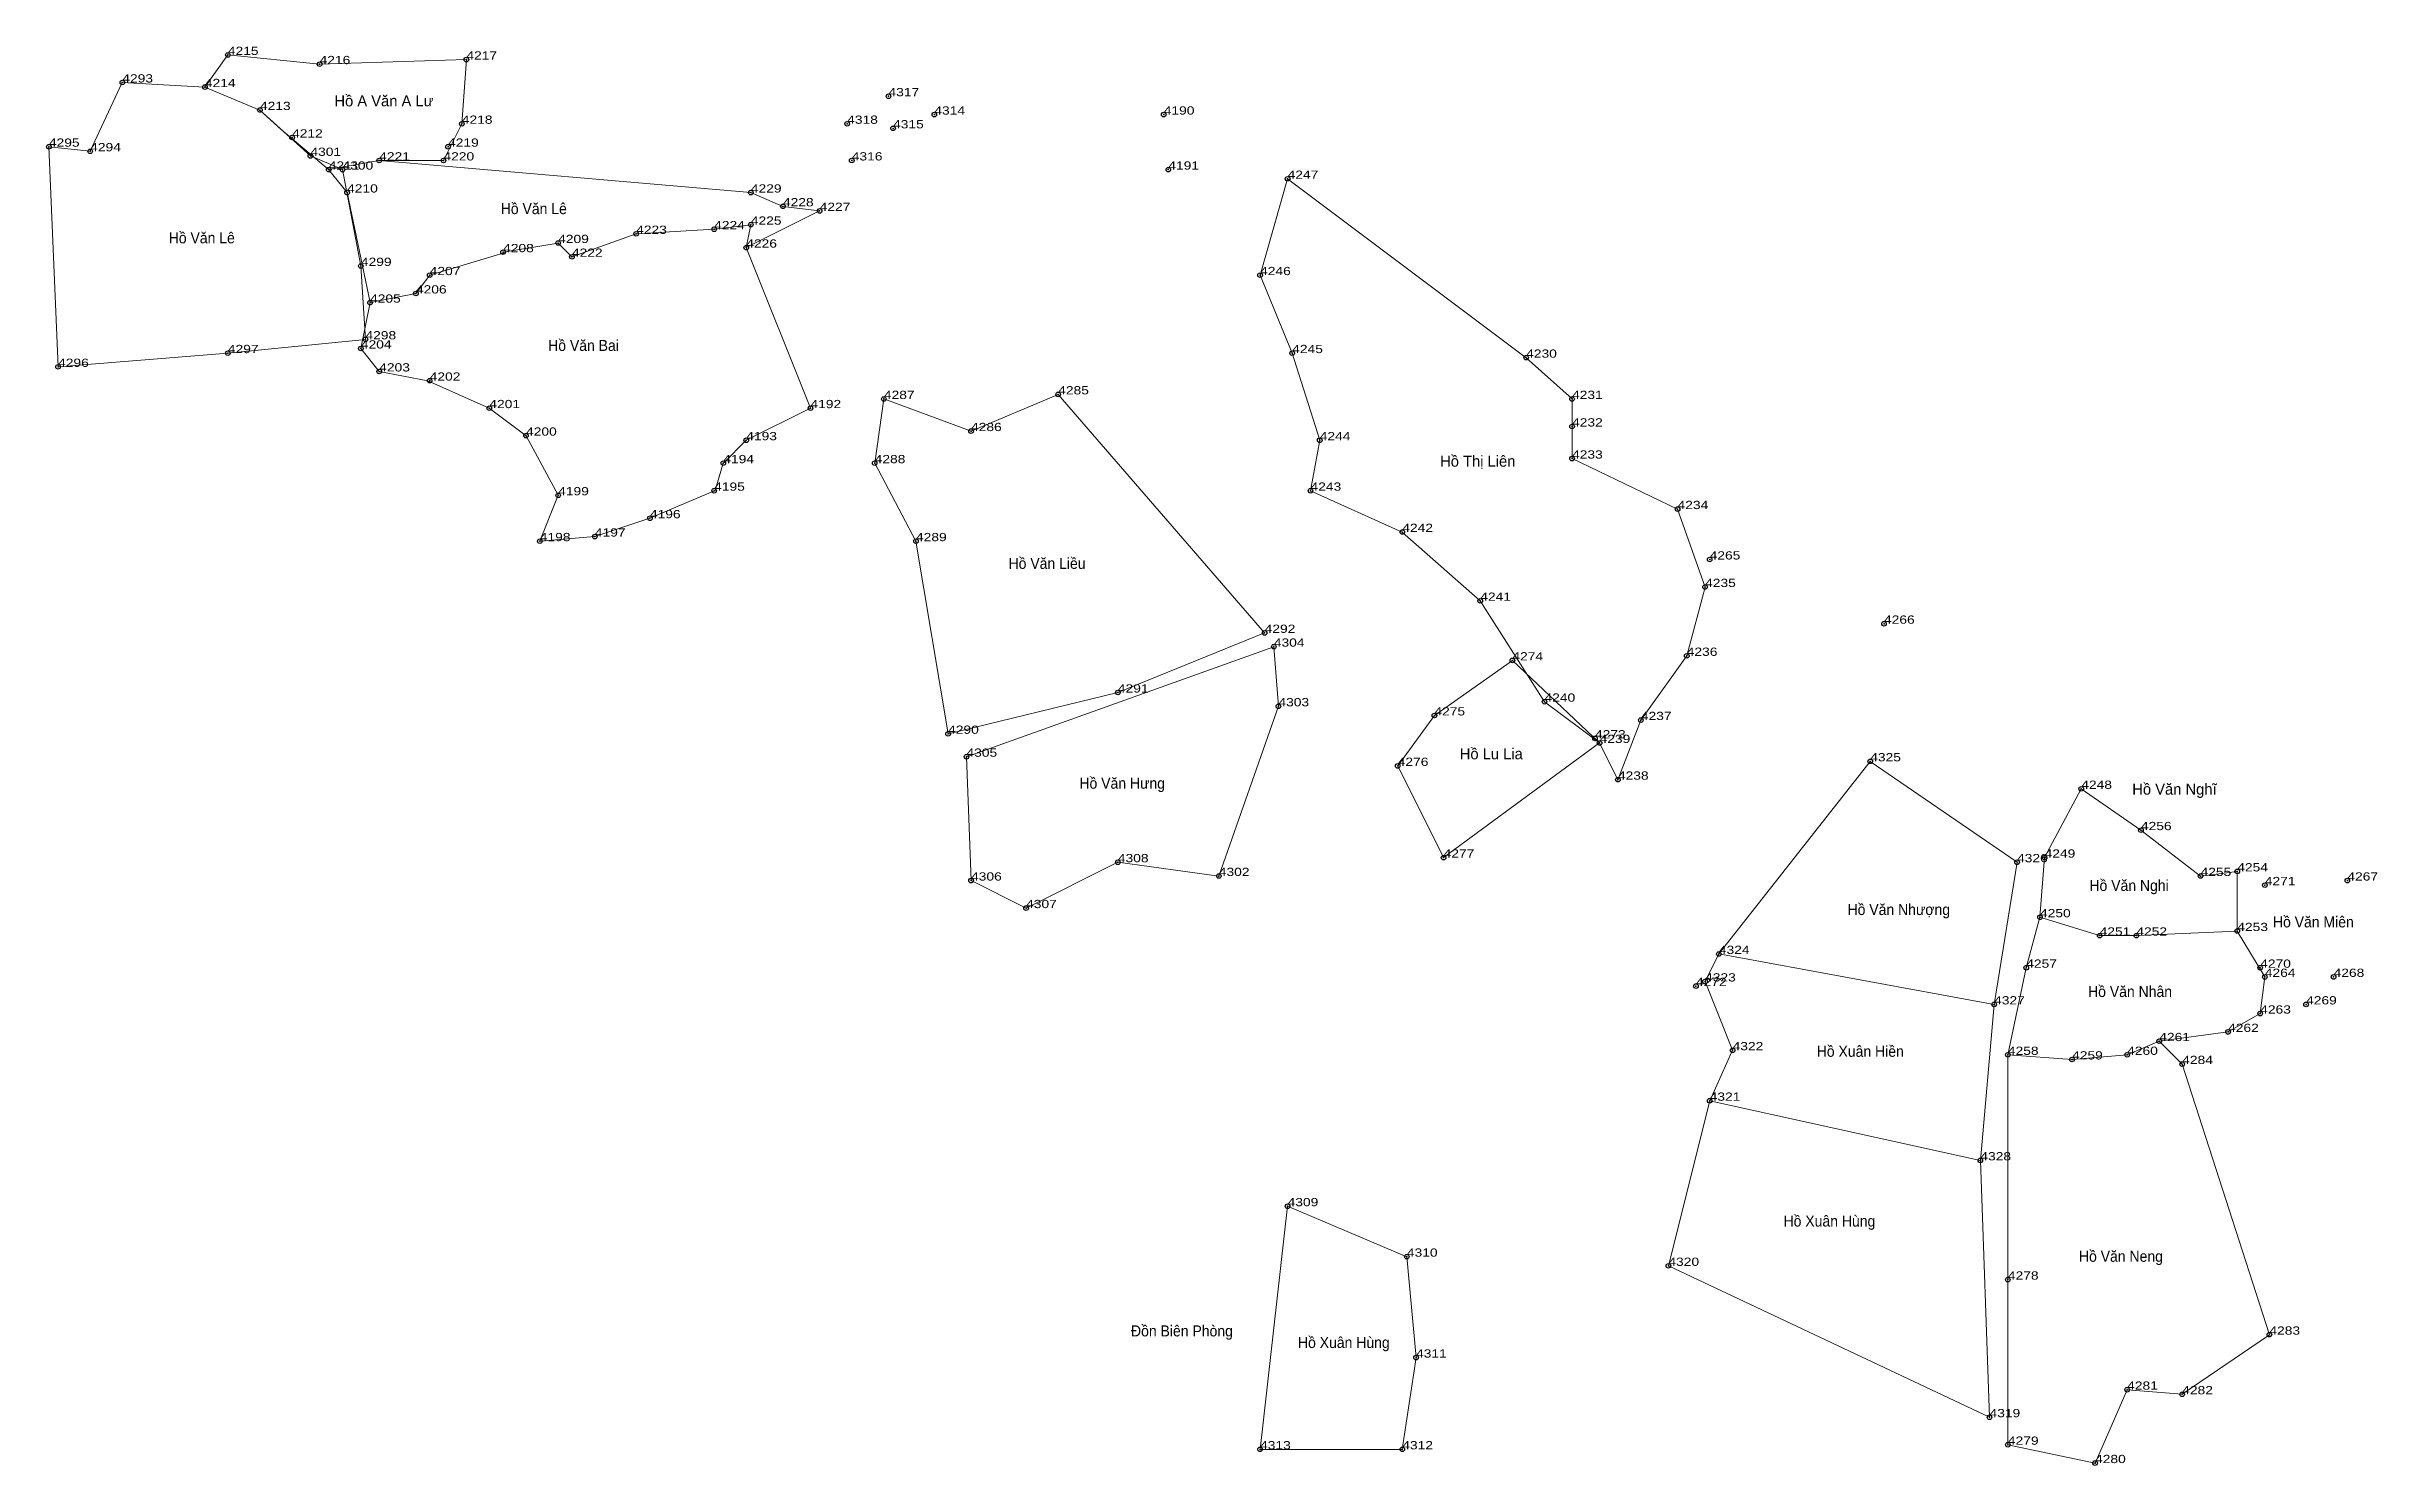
# Model space of a CAD drawing. Header units: centimetres. Extents: x 536072 to 541537, y 1838884 to 1841797.
# Drawn here: x 536072 to 536581, y 1838884 to 1839194 of the extents above; entities that cross this region are included whole.
import ezdxf
from ezdxf.enums import TextEntityAlignment as Align

# ---------------------------------------------------------------- set-up
doc = ezdxf.new("R2010")
doc.units = ezdxf.units.CM
doc.header["$LTSCALE"] = 2
doc.header["$PDMODE"] = 32
doc.header["$PDSIZE"] = 1
doc.layers.add('10', color=7, linetype='Continuous', lineweight=13)
doc.layers.add('7', color=7, linetype='Continuous')

msp = doc.modelspace()

# ---------------------------------------------------------------- texts
at = {"layer": '10'}
for s, p in [('Hồ A Văn A Lư', (536146.03, 1839180.8)), ('Hồ Thị Liên', (536384.45, 1839102.24)), ('Hồ Lu Lia', (536387.395, 1839038.44)), ('Hồ Văn Nghĩ', (536536.305, 1839030.74))]:
    msp.add_text(s, height=2.4, dxfattribs=at).set_placement(p, align=Align.CENTER)
at = {"layer": '10', "width": 0.95}
for s, p in [('Hồ Văn Lê', (536178.69, 1839157.3)), ('Hồ Văn Lê', (536106.32, 1839150.93)), ('Hồ Văn Bai', (536189.53, 1839127.47)), ('Hồ Văn Liều', (536290.57, 1839079.96)), ('Hồ Văn Hưng', (536306.95, 1839032.03)), ('Hồ Văn Nghi', (536526.42, 1839009.74)), ('Hồ Văn Nhượng', (536476.225, 1839004.49)), ('Hồ Văn Miên', (536566.585, 1839001.79)), ('Hồ Văn Nhân', (536526.63, 1838986.61)), ('Hồ Xuân Hiền', (536467.825, 1838973.58)), ('Hồ Xuân Hùng', (536461.105, 1838936.57)), ('Hồ Văn Neng', (536524.645, 1838928.89)), ('Đồn Biên Phòng', (536319.97, 1838912.62)), ('Hồ Xuân Hùng', (536355.255, 1838910.1))]:
    msp.add_text(s, height=2.4, dxfattribs=at).set_placement(p, align=Align.CENTER)
at = {"layer": '7', "width": 1.25}
for s, p in [('4215', (536112, 1839192)), ('4216', (536132, 1839190)), ('4217', (536164, 1839191)), ('4293', (536089, 1839186)), ('4214', (536107, 1839185)), ('4317', (536256, 1839183)), ('4213', (536119, 1839180)), ('4218', (536163, 1839177)), ('4318', (536247, 1839177)), ('4314', (536266, 1839179)), ('4190', (536316, 1839179)), ('4295', (536073, 1839172)), ('4212', (536126, 1839174)), ('4219', (536160, 1839172)), ('4315', (536257, 1839176)), ('4294', (536082, 1839171)), ('4301', (536130, 1839170)), ('4211', (536134, 1839167)), ('4300', (536137, 1839167)), ('4221', (536145, 1839169)), ('4220', (536159, 1839169)), ('4316', (536248, 1839169)), ('4191', (536317, 1839167)), ('4210', (536138, 1839162)), ('4229', (536226, 1839162)), ('4247', (536343, 1839165)), ('4228', (536233, 1839159)), ('4227', (536241, 1839158)), ('4209', (536184, 1839151)), ('4223', (536201, 1839153)), ('4224', (536218, 1839154)), ('4225', (536226, 1839155)), ('4299', (536141, 1839146)), ('4208', (536172, 1839149)), ('4222', (536187, 1839148)), ('4226', (536225, 1839150)), ('4207', (536156, 1839144)), ('4246', (536337, 1839144)), ('4205', (536143, 1839138)), ('4206', (536153, 1839140)), ('4297', (536112, 1839127)), ('4204', (536141, 1839128)), ('4298', (536142, 1839130)), ('4245', (536344, 1839127)), ('4230', (536395, 1839126)), ('4296', (536075, 1839124)), ('4203', (536145, 1839123)), ('4202', (536156, 1839121)), ('4287', (536255, 1839117)), ('4285', (536293, 1839118)), ('4231', (536405, 1839117)), ('4201', (536169, 1839115)), ('4192', (536239, 1839115)), ('4232', (536405, 1839111)), ('4200', (536177, 1839109)), ('4193', (536225, 1839108)), ('4286', (536274, 1839110)), ('4244', (536350, 1839108)), ('4194', (536220, 1839103)), ('4288', (536253, 1839103)), ('4233', (536405, 1839104)), ('4199', (536184, 1839096)), ('4195', (536218, 1839097)), ('4243', (536348, 1839097)), ('4196', (536204, 1839091)), ('4234', (536428, 1839093)), ('4198', (536180, 1839086)), ('4197', (536192, 1839087)), ('4289', (536262, 1839086)), ('4242', (536368, 1839088)), ('4265', (536435, 1839082)), ('4235', (536434, 1839076)), ('4241', (536385, 1839073)), ('4292', (536338, 1839066)), ('4266', (536473, 1839068)), ('4304', (536340, 1839063)), ('4274', (536392, 1839060)), ('4236', (536430, 1839061)), ('4291', (536306, 1839053)), ('4303', (536341, 1839050)), ('4240', (536399, 1839051)), ('4275', (536375, 1839048)), ('4237', (536420, 1839047)), ('4290', (536269, 1839044)), ('4273', (536410, 1839043)), ('4239', (536411, 1839042)), ('4305', (536273, 1839039)), ('4276', (536367, 1839037)), ('4325', (536470, 1839038)), ('4238', (536415, 1839034)), ('4248', (536516, 1839032)), ('4256', (536529, 1839023)), ('4308', (536306, 1839016)), ('4277', (536377, 1839017)), ('4326', (536502, 1839016)), ('4249', (536508, 1839017)), ('4254', (536550, 1839014)), ('4306', (536274, 1839012)), ('4302', (536328, 1839013)), ('4255', (536542, 1839013)), ('4271', (536556, 1839011)), ('4267', (536574, 1839012)), ('4307', (536286, 1839006)), ('4250', (536507, 1839004)), ('4251', (536520, 1839000)), ('4252', (536528, 1839000)), ('4253', (536550, 1839001)), ('4324', (536437, 1838996)), ('4272', (536432, 1838989)), ('4323', (536434, 1838990)), ('4257', (536504, 1838993)), ('4270', (536555, 1838993)), ('4264', (536556, 1838991)), ('4268', (536571, 1838991)), ('4327', (536497, 1838985)), ('4269', (536565, 1838985)), ('4262', (536548, 1838979)), ('4263', (536555, 1838983)), ('4322', (536440, 1838975)), ('4258', (536500, 1838974)), ('4260', (536526, 1838974)), ('4261', (536533, 1838977)), ('4259', (536514, 1838973)), ('4284', (536538, 1838972)), ('4321', (536435, 1838964)), ('4328', (536494, 1838951)), ('4309', (536343, 1838941)), ('4310', (536369, 1838930)), ('4320', (536426, 1838928)), ('4278', (536500, 1838925)), ('4283', (536557, 1838913)), ('4311', (536371, 1838908)), ('4281', (536526, 1838901)), ('4282', (536538, 1838900)), ('4319', (536496, 1838895)), ('4313', (536337, 1838888)), ('4312', (536368, 1838888)), ('4279', (536500, 1838889)), ('4280', (536519, 1838885))]:
    msp.add_text(s, height=1.8, dxfattribs=at).set_placement(p)

# ---------------------------------------------------------------- linework, layer by layer
at = {"layer": '10'}
for p, q in [((536239, 1839115), (536225, 1839150)), ((536437, 1838996), (536497, 1838985))]:
    msp.add_line(p, q, dxfattribs=at)
for points in [[(536119, 1839180), (536107, 1839185), (536112, 1839192), (536132, 1839190), (536164, 1839191), (536163, 1839177), (536159, 1839169), (536145, 1839169), (536133.91, 1839167.04)], [(536133.91, 1839167.04), (536123.66, 1839175.75), (536119, 1839180)], [(536145, 1839169), (536226, 1839162), (536233, 1839159), (536241, 1839158), (536225, 1839150), (536226, 1839155), (536218, 1839154), (536201, 1839153), (536187, 1839148)], [(536143, 1839138), (536138, 1839162), (536133.91, 1839167.04)], [(536155.58, 1839120.96), (536145, 1839123), (536141, 1839128), (536143, 1839138), (536153, 1839140), (536156, 1839144), (536172.22, 1839148.88)], [(536172, 1839149), (536184, 1839151), (536187, 1839148)], [(536220, 1839103), (536218.24, 1839097.03), (536204, 1839091), (536192, 1839087), (536180, 1839086), (536184, 1839096), (536177, 1839109), (536169, 1839115), (536155.58, 1839120.96)], [(536239, 1839115), (536225, 1839108), (536220.12, 1839103.11)], [(536435, 1838964), (536440, 1838975), (536434, 1838990), (536437, 1838996), (536470, 1839038), (536502, 1839016), (536497, 1838985), (536494, 1838951)], [(536507, 1839004), (536504, 1838993), (536500, 1838974), (536514, 1838973), (536526, 1838974), (536533, 1838977), (536548, 1838979), (536555, 1838983), (536555, 1838983)], [(536555, 1838983), (536556, 1838991), (536550, 1839001)], [(536500, 1838974), (536500, 1838925), (536500, 1838889), (536519, 1838885), (536526, 1838901), (536538, 1838900), (536557, 1838913), (536538, 1838972), (536533, 1838977)]]:
    msp.add_lwpolyline(points, dxfattribs=at)
for points in [[(536089, 1839186), (536082, 1839171), (536073, 1839172), (536075, 1839124), (536112, 1839127), (536142, 1839130), (536141, 1839146), (536137, 1839167), (536130, 1839170), (536119, 1839180), (536107, 1839185)], [(536395, 1839126), (536405, 1839117), (536405, 1839111), (536405, 1839104), (536428, 1839093), (536434, 1839076), (536430, 1839061), (536420, 1839047), (536415, 1839034), (536411, 1839042), (536399, 1839051), (536385, 1839073), (536368, 1839088), (536348, 1839097), (536350, 1839108), (536344, 1839127), (536337, 1839144), (536343, 1839165)], [(536293, 1839118), (536274, 1839110), (536255, 1839117), (536253, 1839103), (536262, 1839086), (536269, 1839044), (536306, 1839053), (536338, 1839066)], [(536328, 1839013), (536341, 1839050), (536340, 1839063), (536273, 1839039), (536274, 1839012), (536286, 1839006), (536306, 1839016)], [(536411, 1839042), (536392, 1839060), (536375, 1839048), (536367, 1839037), (536377, 1839017)], [(536516, 1839032), (536508, 1839017), (536507, 1839004), (536520, 1839000), (536528, 1839000), (536550, 1839001), (536550, 1839014), (536542, 1839013), (536529, 1839023)], [(536496, 1838895), (536426, 1838928), (536435, 1838964), (536494, 1838951)], [(536343, 1838941), (536369, 1838930), (536371, 1838908), (536368, 1838888), (536337, 1838888)]]:
    msp.add_lwpolyline(points, close=True, dxfattribs=at)
at = {"layer": '7'}
for p in [(536112, 1839192), (536132, 1839190), (536164, 1839191), (536089, 1839186), (536107, 1839185), (536256, 1839183), (536119, 1839180), (536266, 1839179), (536316, 1839179), (536126, 1839174), (536163, 1839177), (536247, 1839177), (536257, 1839176), (536073, 1839172), (536082, 1839171), (536130, 1839170), (536145, 1839169), (536159, 1839169), (536160, 1839172), (536248, 1839169), (536134, 1839167), (536137, 1839167), (536317, 1839167), (536343, 1839165), (536138, 1839162), (536226, 1839162), (536233, 1839159), (536241, 1839158), (536201, 1839153), (536218, 1839154), (536226, 1839155), (536172, 1839149), (536184, 1839151), (536187, 1839148), (536225, 1839150), (536141, 1839146), (536156, 1839144), (536337, 1839144), (536143, 1839138), (536153, 1839140), (536112, 1839127), (536141, 1839128), (536142, 1839130), (536344, 1839127), (536075, 1839124), (536145, 1839123), (536395, 1839126), (536156, 1839121), (536255, 1839117), (536293, 1839118), (536405, 1839117), (536169, 1839115), (536239, 1839115), (536177, 1839109), (536225, 1839108), (536274, 1839110), (536350, 1839108), (536405, 1839111), (536220, 1839103), (536253, 1839103), (536405, 1839104), (536218, 1839097), (536348, 1839097), (536184, 1839096), (536428, 1839093), (536192, 1839087), (536204, 1839091), (536368, 1839088), (536180, 1839086), (536262, 1839086), (536435, 1839082), (536385, 1839073), (536434, 1839076), (536338, 1839066), (536473, 1839068), (536340, 1839063), (536430, 1839061), (536392, 1839060), (536306, 1839053), (536399, 1839051), (536341, 1839050), (536375, 1839048), (536420, 1839047), (536269, 1839044), (536410, 1839043), (536411, 1839042), (536273, 1839039), (536367, 1839037), (536470, 1839038), (536415, 1839034), (536516, 1839032), (536529, 1839023), (536306, 1839016), (536377, 1839017), (536502, 1839016), (536508, 1839017), (536274, 1839012), (536328, 1839013), (536542, 1839013), (536550, 1839014), (536556, 1839011), (536574, 1839012), (536286, 1839006), (536507, 1839004), (536520, 1839000), (536528, 1839000), (536550, 1839001), (536437, 1838996), (536434, 1838990), (536504, 1838993), (536555, 1838993), (536556, 1838991), (536571, 1838991), (536432, 1838989), (536497, 1838985), (536565, 1838985), (536555, 1838983), (536440, 1838975), (536533, 1838977), (536548, 1838979), (536500, 1838974), (536514, 1838973), (536526, 1838974), (536538, 1838972), (536435, 1838964), (536494, 1838951), (536343, 1838941), (536369, 1838930), (536426, 1838928), (536500, 1838925), (536557, 1838913), (536371, 1838908), (536526, 1838901), (536538, 1838900), (536496, 1838895), (536500, 1838889), (536337, 1838888), (536368, 1838888), (536519, 1838885)]:
    msp.add_point(p, dxfattribs=at)

msp.set_redraw_order([(e.dxf.handle, doc.entitydb.next_handle()) for e in msp.query("TEXT MTEXT ATTDEF DIMENSION ARC_DIMENSION")])  # texts and dimensions are drawn at this point

doc.saveas('drawing.dxf')
